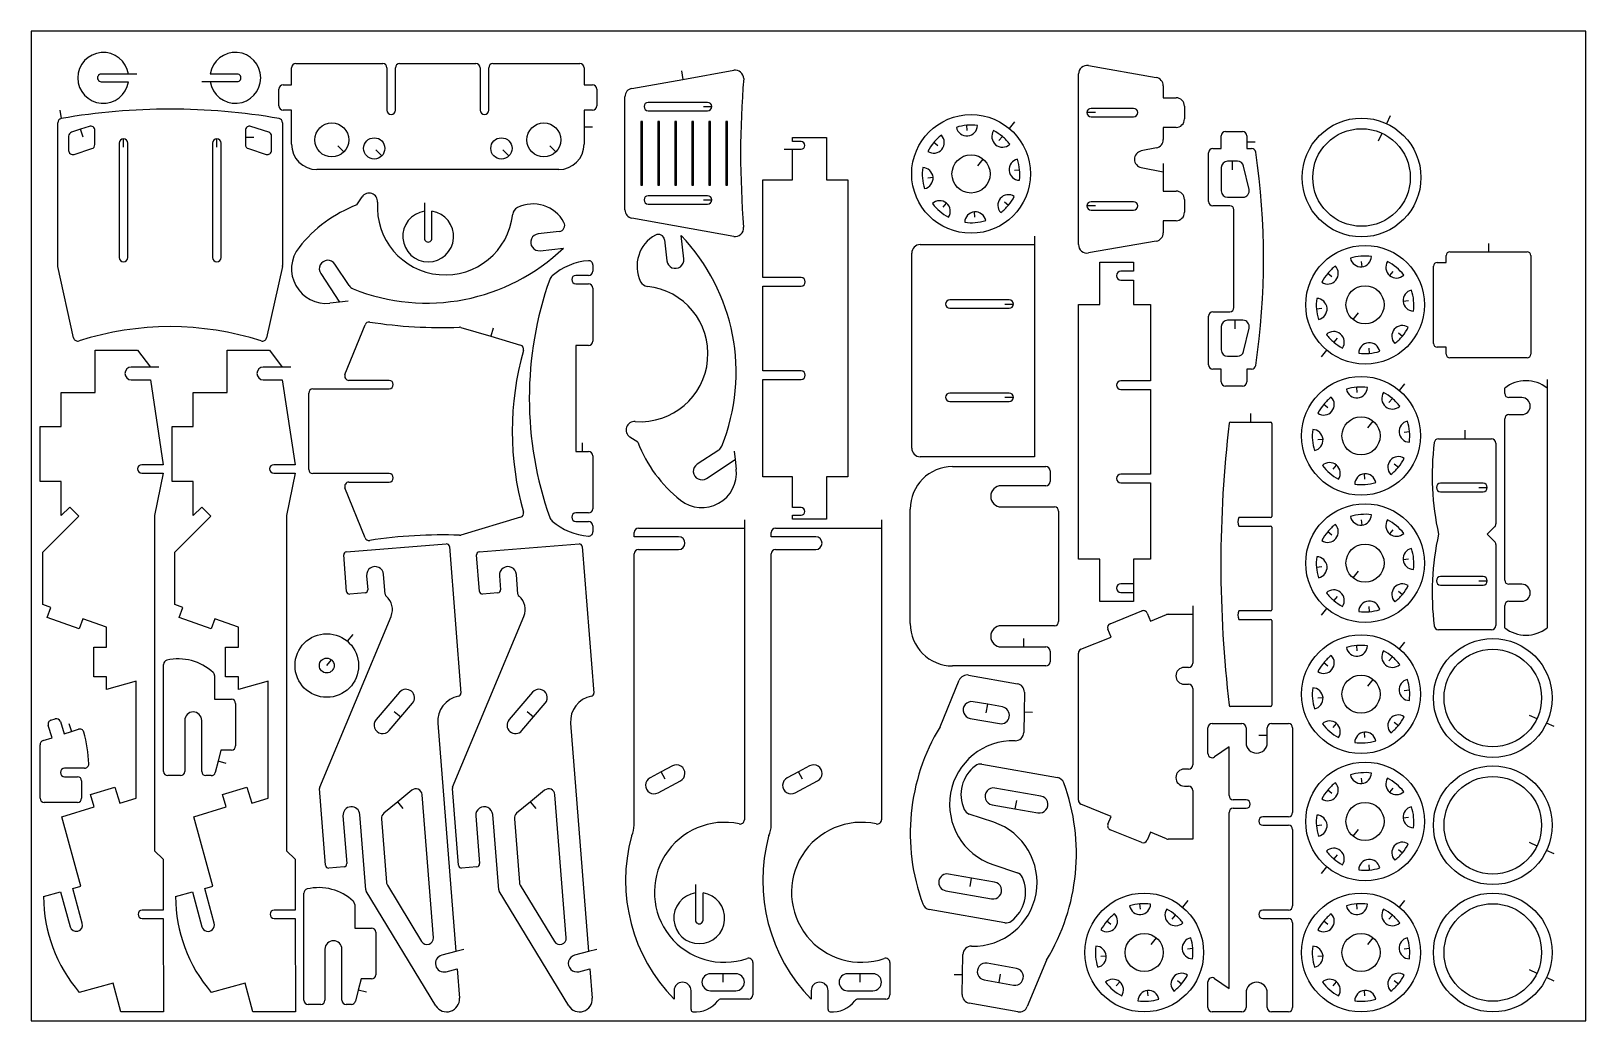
# Model space of a CAD drawing. Extents: x 0 to 550, y 0 to 350.
import ezdxf

# ---------------------------------------------------------------- set-up
doc = ezdxf.new("R2010")
doc.units = 0
doc.header["$MEASUREMENT"] = 0
doc.layers.add('01', color=5, linetype='Continuous')
doc.layers.add('DEFAULT', color=7, linetype='Continuous')

msp = doc.modelspace()

# ---------------------------------------------------------------- linework, layer by layer
at = {"layer": '01'}
msp.add_lwpolyline([(0, 0), (550, 0), (550, 350), (0, 350)], close=True, dxfattribs=at)
at = {"layer": 'DEFAULT'}
for p, q in [((92.1246, 331.0178), (92.1246, 337.0178)), ((93.6246, 338.5178), (124.3746, 338.5178)), ((125.8746, 337.0178), (125.8746, 322.0178)), ((128.8746, 322.0178), (128.8746, 337.0178)), ((130.3746, 338.5178), (157.3746, 338.5178)), ((158.8746, 337.0178), (158.8746, 322.0178)), ((161.8746, 322.0178), (161.8746, 337.0178)), ((163.3746, 338.5178), (194.1246, 338.5178)), ((195.6246, 337.0178), (195.6246, 331.0178)), ((230.022, 335.8999), (230.5494, 332.9466)), ((230.5494, 332.9466), (248.5494, 336.1609)), ((374.0174, 337.8142), (398.0174, 333.6142)), ((34.4004, 334.7886), (24.8354, 334.7886)), ((24.8357, 332.1178), (34.4006, 332.1193)), ((37.4004, 334.7886), (34.4004, 334.7886)), ((60.3468, 332.146), (63.3468, 332.146)), ((72.9115, 334.8168), (63.3465, 334.8153)), ((63.3468, 332.146), (72.9117, 332.146)), ((89.1246, 331.0178), (92.1246, 331.0178)), ((195.6246, 331.0178), (198.6246, 331.0178)), ((212.5494, 329.7325), (230.5494, 332.9467)), ((370.5002, 274.5003), (370.5002, 334.8591)), ((400.5002, 330.6591), (400.5002, 326.4297)), ((87.6246, 323.5178), (87.6246, 329.5178)), ((200.1246, 329.5178), (200.1246, 323.5178)), ((210.0768, 286.8026), (210.0768, 326.7791)), ((239.3268, 324.7908), (218.3268, 324.7908)), ((400.5002, 326.4297), (405.0002, 326.4297)), ((10.1757, 322.0436), (10.6897, 319.088)), ((92.1246, 322.0178), (89.1246, 322.0178)), ((92.1246, 310.0178), (92.1246, 322.0178)), ((198.6246, 322.0178), (195.6246, 322.0178)), ((195.6246, 322.0178), (195.6246, 316.0178)), ((218.3268, 321.7908), (239.3268, 321.7908)), ((237.8268, 323.2908), (240.8268, 323.2908)), ((376.5002, 321.1797), (373.5002, 321.1797)), ((390.0002, 322.6797), (375.0002, 322.6797)), ((375.0002, 319.6797), (390.0002, 319.6797)), ((408.0002, 323.4297), (408.0002, 318.9297)), ((480.7774, 319.9837), (479.5096, 317.2647)), ((9.4467, 266.7504), (9.4467, 317.6101)), ((17.4484, 315.2993), (14.3144, 314.2786)), ((20.5824, 316.32), (17.4484, 315.2993)), ((18.3775, 312.4468), (17.4484, 315.2993)), ((22.5469, 309.8685), (22.5469, 314.8937)), ((75.8107, 314.8937), (75.8107, 312.3811)), ((84.0432, 314.2786), (77.7752, 316.32)), ((88.9467, 317.6101), (88.9467, 267.0758)), ((198.6246, 316.0178), (195.6246, 316.0178)), ((195.6246, 316.0178), (195.6246, 310.0178)), ((216.3312, 318.0408), (215.7312, 318.0408)), ((215.7312, 318.0408), (215.7312, 295.5408)), ((216.0312, 317.7408), (216.3312, 318.0408)), ((216.3312, 295.5408), (216.3312, 318.0408)), ((222.3312, 318.0408), (221.7312, 318.0408)), ((221.7312, 318.0408), (221.7312, 295.5408)), ((222.0312, 317.7408), (222.3312, 318.0408)), ((222.3312, 295.5408), (222.3312, 318.0408)), ((228.3312, 318.0408), (227.7312, 318.0408)), ((227.7312, 318.0408), (227.7312, 295.5408)), ((228.0312, 317.7408), (228.3312, 318.0408)), ((228.3312, 295.5408), (228.3312, 318.0408)), ((234.3312, 318.0408), (233.7312, 318.0408)), ((233.7312, 318.0408), (233.7312, 295.5408)), ((234.0312, 317.7408), (234.3312, 318.0408)), ((234.3312, 295.5408), (234.3312, 318.0408)), ((240.3312, 318.0408), (239.7312, 318.0408)), ((239.7312, 318.0408), (239.7312, 295.5408)), ((240.0312, 317.7408), (240.3312, 318.0408)), ((240.3312, 295.5408), (240.3312, 318.0408)), ((246.3312, 318.0408), (245.7312, 318.0408)), ((245.7312, 318.0408), (245.7312, 295.5408)), ((246.0312, 317.7408), (246.3312, 318.0408)), ((246.3312, 295.5408), (246.3312, 318.0408)), ((331.1602, 314.8168), (330.9968, 316.6846)), ((347.9271, 317.8853), (345.9987, 315.5872)), ((405.0002, 315.9297), (400.5002, 315.9297)), ((400.5002, 315.9297), (400.5002, 311.6391)), ((422.5002, 314.5003), (428.5002, 314.5003)), ((476.6569, 311.1471), (477.9248, 313.866)), ((13.279, 312.8523), (13.279, 307.8271)), ((15.2435, 306.4008), (21.5115, 308.4422)), ((31.161, 310.4109), (31.161, 269.9109)), ((32.661, 308.9109), (32.661, 311.9109)), ((34.161, 269.9109), (34.161, 310.4109)), ((64.1967, 310.4109), (64.1967, 269.9109)), ((65.6967, 308.9109), (65.6967, 311.9109)), ((67.1967, 269.9109), (67.1967, 310.4109)), ((78.8107, 312.3811), (75.8107, 312.3811)), ((75.8107, 312.3811), (75.8107, 309.8685)), ((76.8462, 308.4422), (83.1142, 306.4008)), ((85.0787, 307.8271), (85.0787, 312.8523)), ((108.4958, 309.3965), (110.6171, 307.2752)), ((183.4958, 309.3965), (185.6172, 307.2752)), ((266.3672, 308.2372), (269.3672, 308.2372)), ((269.3672, 310.9081), (269.3672, 312.3608)), ((269.3672, 312.3608), (281.3672, 312.3608)), ((272.3672, 310.9081), (269.3672, 310.9081)), ((269.3672, 308.2372), (272.3672, 308.2372)), ((269.3672, 297.3608), (269.3672, 308.2372)), ((281.3672, 312.3608), (281.3672, 297.3608)), ((320.7223, 309.3831), (319.2859, 310.5884)), ((342.3831, 311.2782), (343.5883, 312.7145)), ((398.0886, 308.6974), (392.7089, 307.6214)), ((418.0002, 308.5003), (421.0002, 308.5003)), ((421.0002, 308.5003), (421.0002, 313.0003)), ((430.0002, 313.0003), (430.0002, 310.7503)), ((433.0002, 310.7503), (430.0002, 310.7503)), ((430.0002, 310.7503), (430.0002, 308.5003)), ((430.0002, 308.5003), (431.7111, 308.5003)), ((121.9048, 307.9875), (124.0261, 305.8662)), ((166.9048, 307.9875), (169.0262, 305.8662)), ((334.9107, 302.3729), (336.839, 304.6711)), ((400.5002, 303.1797), (400.5002, 300.1797)), ((416.5002, 289.7503), (416.5002, 307.0003)), ((424.9832, 304.0003), (423.2412, 304.0003)), ((424.9832, 301.0003), (424.9832, 304.0003)), ((426.7252, 304.0003), (424.9832, 304.0003)), ((186.6246, 301.0178), (101.1246, 301.0178)), ((258.8672, 262.8608), (258.8672, 297.3608)), ((258.8672, 297.3608), (269.3672, 297.3608)), ((281.3672, 297.3608), (288.8672, 297.3608)), ((288.8672, 297.3608), (288.8672, 192.3608)), ((317.1837, 298.1603), (319.0516, 298.3237)), ((347.8167, 300.8403), (349.6846, 301.0037)), ((392.7089, 301.7379), (400.5002, 300.1797)), ((400.5002, 300.1797), (400.5002, 293.4297)), ((421.0002, 301.7592), (421.0002, 293.4913)), ((430.8521, 294.0046), (428.9067, 302.2725)), ((215.7312, 295.5408), (216.3312, 295.5408)), ((239.3268, 291.7908), (218.3268, 291.7908)), ((221.7312, 295.5408), (222.3312, 295.5408)), ((227.7312, 295.5408), (228.3312, 295.5408)), ((233.7312, 295.5408), (234.3312, 295.5408)), ((239.7312, 295.5408), (240.3312, 295.5408)), ((245.7312, 295.5408), (246.3312, 295.5408)), ((400.5002, 293.4297), (405.0002, 293.4297)), ((115.2169, 288.5873), (117.0736, 291.3807)), ((139.1409, 289.3174), (139.1409, 286.3174)), ((139.1409, 286.3174), (139.1409, 276.7524)), ((141.8118, 276.7526), (141.8102, 286.3176)), ((218.3268, 288.7908), (239.3268, 288.7908)), ((237.8268, 290.2908), (240.8268, 290.2908)), ((322.6173, 287.7223), (323.8226, 289.1587)), ((333.8403, 284.1838), (333.6769, 286.0517)), ((344.2781, 289.6174), (345.7145, 288.4122)), ((376.5002, 288.1797), (373.5002, 288.1797)), ((390.0002, 289.6797), (375.0002, 289.6797)), ((375.0002, 286.6797), (390.0002, 286.6797)), ((408.0002, 290.4297), (408.0002, 285.9297)), ((424.0002, 288.2503), (418.0002, 288.2503)), ((423.2412, 291.2503), (428.6706, 291.2503)), ((425.5002, 252.2503), (425.5002, 286.7503)), ((248.539, 277.4226), (212.5494, 283.8493)), ((405.0002, 282.9297), (400.5002, 282.9297)), ((400.5002, 282.9297), (400.5002, 278.7003)), ((186.83, 279.1647), (179.3831, 278.3162)), ((224.0555, 276.207), (224.904, 268.76)), ((230.8654, 269.4393), (229.9229, 277.7113)), ((355.0003, 277.5002), (355.0003, 274.5002)), ((398.0174, 275.7452), (374.0174, 271.5452)), ((180.0623, 272.3548), (188.3344, 273.2973)), ((311.5003, 202.5002), (311.5003, 271.5002)), ((314.5003, 274.5002), (355.0003, 274.5002)), ((355.0003, 274.5002), (355.0003, 199.5002)), ((500.5552, 268.1976), (500.5552, 270.5972)), ((501.9055, 271.9476), (515.5552, 271.9476)), ((515.5552, 274.9476), (515.5552, 271.9476)), ((515.5552, 271.9476), (529.2048, 271.9476)), ((530.5552, 270.5972), (530.5552, 235.798)), ((15.051, 241.5311), (9.4467, 266.7504)), ((88.911, 266.7504), (83.3067, 241.5311)), ((102.4469, 264.3094), (109.1534, 254.177)), ((112.4961, 259.9975), (107.4502, 267.621)), ((198.7348, 267.3071), (198.7348, 265.1122)), ((378.0002, 253.2807), (378.0002, 268.2807)), ((378.0002, 268.2807), (390.0002, 268.2807)), ((390.0002, 265.0613), (385.5002, 265.0613)), ((390.0002, 268.2807), (390.0002, 265.0613)), ((460.1008, 263.1118), (458.6645, 264.317)), ((470.5386, 268.5454), (470.7021, 266.6775)), ((481.7616, 265.0068), (480.5564, 263.5705)), ((496.0552, 239.548), (496.0552, 266.8472)), ((497.4055, 268.1976), (500.5552, 268.1976)), ((197.2348, 263.6122), (192.7348, 263.6122)), ((192.7348, 260.6122), (197.2348, 260.6122)), ((198.7348, 259.1122), (198.7348, 240.3622)), ((272.3672, 262.8608), (258.8672, 262.8608)), ((258.8672, 229.8609), (258.8672, 259.8608)), ((258.8672, 259.8608), (272.3672, 259.8608)), ((385.5002, 261.9609), (390.0002, 261.9609)), ((390.0002, 261.9609), (390.0002, 253.2807)), ((109.1534, 254.177), (105.7298, 253.787)), ((112.134, 254.5167), (109.1534, 254.177)), ((346.0003, 255.0002), (325.0003, 255.0002)), ((344.5003, 253.5002), (347.5003, 253.5002)), ((370.5002, 163.2807), (370.5002, 253.2807)), ((370.5002, 253.2807), (378.0002, 253.2807)), ((390.0002, 253.2807), (396.0002, 253.2807)), ((396.0002, 253.2807), (396.0002, 226.2807)), ((487.1953, 254.5689), (485.3274, 254.4055)), ((325.0003, 252.0002), (346.0003, 252.0002)), ((416.5002, 232.0003), (416.5002, 249.2503)), ((418.0002, 250.7503), (424.0002, 250.7503)), ((425.9559, 247.7503), (423.2412, 247.7503)), ((425.9559, 244.7503), (425.9559, 247.7503)), ((428.6706, 247.7503), (425.9559, 247.7503)), ((456.5623, 251.8889), (454.6944, 251.7255)), ((469.4683, 250.3562), (467.5399, 248.0581)), ((111.0265, 228.5726), (118.1667, 246.1866)), ((152.0669, 245.2173), (162.6032, 242.076)), ((163.4604, 244.9509), (162.6032, 242.076)), ((162.6032, 242.076), (173.1396, 238.9346)), ((421.0002, 245.5092), (421.0002, 237.2413)), ((428.9067, 236.728), (430.8521, 244.9959)), ((483.6567, 243.3461), (485.093, 242.1408)), ((22.6829, 222.1829), (22.6829, 237.1829)), ((22.6829, 237.1829), (37.6829, 237.1829)), ((37.6829, 237.1829), (42.1829, 231.1829)), ((69.3607, 222.183), (69.3607, 237.183)), ((69.3607, 237.183), (84.3607, 237.183)), ((84.3607, 237.183), (88.8607, 231.183)), ((197.2348, 238.8622), (192.7348, 238.8622)), ((192.7348, 238.8622), (192.7348, 201.3622)), ((456.4519, 234.8438), (458.3802, 237.142)), ((461.9959, 241.451), (460.7907, 240.0146)), ((473.2188, 237.9124), (473.3822, 236.0446)), ((500.5552, 238.1976), (497.4055, 238.1976)), ((500.5552, 235.798), (500.5552, 238.1976)), ((42.1829, 231.1829), (35.4329, 231.1829)), ((45.1829, 231.1829), (42.1829, 231.1829)), ((88.8607, 231.183), (82.1107, 231.183)), ((91.8607, 231.183), (88.8607, 231.183)), ((423.2412, 235.0003), (426.7252, 235.0003)), ((529.2048, 234.4476), (501.9055, 234.4476)), ((35.4329, 226.6829), (42.1829, 226.6829)), ((42.1829, 226.6829), (46.6829, 196.6829)), ((82.1107, 226.683), (88.8607, 226.683)), ((88.8607, 226.683), (93.3607, 196.683)), ((126.6216, 226.5091), (112.4166, 226.5091)), ((272.3672, 229.8609), (258.8672, 229.8609)), ((258.8672, 192.3609), (258.8672, 226.8609)), ((258.8672, 226.8609), (272.3672, 226.8609)), ((396.0002, 226.2807), (385.5002, 226.2807)), ((421.0002, 230.5003), (418.0002, 230.5003)), ((421.0002, 226.0003), (421.0002, 230.5003)), ((431.7111, 230.5003), (430.0002, 230.5003)), ((430.0002, 230.5003), (430.0002, 226.0003)), ((536.2927, 226.7552), (536.2927, 223.7552)), ((10.6829, 210.1829), (10.6829, 222.1829)), ((10.6829, 222.1829), (22.6829, 222.1829)), ((57.3607, 210.183), (57.3607, 222.183)), ((57.3607, 222.183), (69.3607, 222.183)), ((98.19, 195.0091), (98.19, 222.0091)), ((99.69, 223.5091), (126.6216, 223.5091)), ((346.0003, 222.0002), (325.0003, 222.0002)), ((344.5003, 220.5002), (347.5003, 220.5002)), ((385.5002, 223.2807), (396.0002, 223.2807)), ((396.0002, 223.2807), (396.0002, 193.2807)), ((428.5002, 224.5003), (422.5002, 224.5003)), ((469.1118, 222.1978), (468.9484, 224.0656)), ((480.3347, 218.6592), (481.5399, 220.0956)), ((485.8788, 225.2664), (483.9503, 222.9682)), ((521.2927, 221.8876), (521.2927, 223.7551)), ((527.2927, 220.3876), (522.7927, 220.3876)), ((536.2927, 223.7552), (536.2927, 139.0202)), ((325.0003, 219.0002), (346.0003, 219.0002)), ((431.347, 214.7264), (431.347, 211.7264)), ((458.6739, 216.7641), (457.2376, 217.9694)), ((3.1829, 190.6829), (3.1829, 210.1829)), ((3.1829, 210.1829), (10.6829, 210.1829)), ((49.8607, 190.683), (49.8607, 210.183)), ((49.8607, 210.183), (57.3607, 210.183)), ((424.2465, 211.7264), (431.347, 211.7264)), ((431.347, 211.7264), (438.4476, 211.7264)), ((438.8708, 211.3031), (438.8708, 178.3996)), ((472.8623, 209.754), (474.7907, 212.0521)), ((521.2927, 155.8876), (521.2927, 212.8876)), ((522.7927, 214.3876), (527.2927, 214.3876)), ((194.9848, 204.3622), (194.9848, 201.3622)), ((214.6328, 204.5938), (211.8395, 206.4505)), ((455.1354, 205.5413), (457.0032, 205.7047)), ((485.7683, 208.2213), (487.6362, 208.3847)), ((497.8312, 205.8388), (507.2231, 205.8388)), ((507.223, 208.8387), (507.223, 205.8387)), ((507.223, 205.8387), (516.6149, 205.8387)), ((518.1149, 204.3387), (518.1149, 175.7101)), ((192.7348, 201.3622), (194.9848, 201.3622)), ((194.9848, 201.3622), (197.2348, 201.3622)), ((198.7348, 199.8622), (198.7348, 181.1122)), ((243.2226, 201.873), (235.5992, 196.8271)), ((238.9108, 191.8238), (249.0431, 198.5302)), ((248.7035, 201.511), (249.0431, 198.5302)), ((249.0431, 198.5302), (249.4332, 195.1067)), ((355.0003, 199.5002), (314.5003, 199.5002)), ((46.6829, 196.6829), (39.1829, 196.6829)), ((39.1829, 193.6829), (46.6829, 193.6829)), ((46.6829, 193.6829), (43.6829, 178.6829)), ((93.3607, 196.683), (85.8607, 196.683)), ((85.8607, 193.683), (93.3607, 193.683)), ((93.3607, 193.683), (90.3607, 178.683)), ((126.6216, 193.5091), (99.69, 193.5091)), ((325.9814, 195.9961), (358.9814, 195.9961)), ((360.4814, 194.4961), (360.4814, 190.7461)), ((396.0002, 193.2807), (385.5002, 193.2807)), ((460.569, 195.1034), (461.7742, 196.5397)), ((471.7919, 191.5648), (471.6285, 193.4327)), ((482.2298, 196.9984), (483.6661, 195.7932)), ((10.6829, 190.6829), (3.1829, 190.6829)), ((10.6829, 178.6829), (10.6829, 190.6829)), ((57.3607, 190.683), (49.8607, 190.683)), ((57.3607, 178.683), (57.3607, 190.683)), ((118.1667, 170.8316), (111.0265, 188.4456)), ((112.4166, 190.5091), (126.6216, 190.5091)), ((269.3672, 192.3609), (258.8672, 192.3609)), ((269.3672, 181.4845), (269.3672, 192.3609)), ((288.8672, 192.3608), (281.3672, 192.3608)), ((281.3672, 192.3608), (281.3672, 177.3608)), ((358.9814, 189.2461), (343.2314, 189.2461)), ((385.5002, 190.2807), (396.0002, 190.2807)), ((396.0002, 190.2807), (396.0002, 163.2807)), ((513.6149, 190.0887), (498.6149, 190.0887)), ((498.6149, 187.0887), (513.6149, 187.0887)), ((512.1149, 188.5887), (515.1149, 188.5887)), ((13.6829, 181.6829), (10.6829, 178.6829)), ((16.8649, 178.5009), (13.6829, 181.6829)), ((60.3607, 181.683), (57.3607, 178.683)), ((63.5427, 178.501), (60.3607, 181.683)), ((343.2314, 181.7461), (361.9814, 181.7461)), ((4.1369, 165.773), (16.8649, 178.5009)), ((43.6829, 178.6829), (43.6829, 60.1829)), ((50.8147, 165.7731), (63.5427, 178.501)), ((90.3607, 178.683), (90.3607, 60.183)), ((173.1396, 178.0835), (152.0669, 171.8009)), ((197.2348, 179.6122), (192.7348, 179.6122)), ((192.7348, 176.6122), (197.2348, 176.6122)), ((252.3056, 177.183), (252.3056, 174.183)), ((272.3672, 181.4845), (269.3672, 181.4845)), ((269.3672, 177.3608), (269.3672, 178.8136)), ((269.3672, 178.8136), (272.3672, 178.8136)), ((281.3672, 177.3608), (269.3672, 177.3608)), ((300.8057, 177.183), (300.8057, 174.183)), ((310.9814, 140.4961), (310.9814, 180.9961)), ((363.4814, 180.2461), (363.4814, 141.2461)), ((438.4476, 177.9764), (427.2727, 177.9764)), ((470.5386, 177.1963), (470.7021, 175.3284)), ((198.7348, 175.1122), (198.7348, 172.9174)), ((213.3056, 171.183), (213.3056, 172.683)), ((229.0556, 171.183), (213.3056, 171.183)), ((214.8056, 174.183), (252.3056, 174.183)), ((252.3056, 174.183), (252.3056, 71.1156)), ((261.8058, 171.183), (261.8058, 172.683)), ((277.5558, 171.183), (261.8058, 171.183)), ((263.3058, 174.183), (300.8058, 174.183)), ((300.8057, 174.183), (300.8057, 71.1157)), ((427.2727, 174.9764), (438.4476, 174.9764)), ((438.8708, 174.5531), (438.8708, 145.3996)), ((460.1008, 171.7626), (458.6645, 172.9678)), ((481.7616, 173.6577), (480.5564, 172.2214)), ((517.6755, 174.6494), (515.1149, 172.0888)), ((515.1149, 172.0888), (517.6755, 169.5281)), ((4.1369, 147.1829), (4.1369, 165.773)), ((50.8147, 147.183), (50.8147, 165.7731)), ((111.5493, 165.8872), (146.8508, 168.6655)), ((147.9742, 167.706), (152.0514, 115.901)), ((158.5493, 165.8872), (193.851, 168.6654)), ((194.9743, 167.706), (199.0515, 115.901)), ((213.3056, 69.183), (213.3056, 165.183)), ((214.8056, 166.683), (229.0556, 166.683)), ((261.8058, 69.183), (261.8058, 165.183)), ((263.3058, 166.683), (277.5558, 166.683)), ((518.1149, 168.4674), (518.1149, 139.8388)), ((111.6028, 151.8929), (110.5898, 164.7638)), ((158.6028, 151.8929), (157.59, 164.7638)), ((378.0002, 163.2807), (370.5002, 163.2807)), ((378.0002, 148.2807), (378.0002, 163.2807)), ((396.0002, 163.2807), (390.0002, 163.2807)), ((390.0002, 163.2807), (390.0002, 154.6006)), ((456.5623, 160.5397), (454.6944, 160.3763)), ((487.1953, 163.2198), (485.3274, 163.0564)), ((118.6909, 157.4214), (119.0797, 152.4813)), ((125.2246, 150.8757), (124.6724, 157.8922)), ((165.6909, 157.4214), (166.0797, 152.4813)), ((172.2247, 150.8757), (171.6725, 157.8921)), ((390.0002, 154.6006), (385.5002, 154.6006)), ((390.0002, 154.5002), (390.0002, 151.5002)), ((469.4683, 159.0071), (467.5399, 156.709)), ((513.6149, 157.0887), (498.6149, 157.0887)), ((498.6149, 154.0887), (513.6149, 154.0887)), ((512.1149, 155.5887), (515.1149, 155.5887)), ((527.2927, 154.3876), (522.7927, 154.3876)), ((118.1202, 151.3579), (112.7262, 150.9334)), ((165.1203, 151.3579), (159.7262, 150.9334)), ((385.5002, 151.5002), (390.0002, 151.5002)), ((390.0002, 151.5002), (390.0002, 148.2807)), ((461.9959, 150.1018), (460.7907, 148.6655)), ((483.6567, 151.9969), (485.093, 150.7917)), ((6.9654, 146.1829), (4.1369, 147.1829)), ((5.7279, 142.6829), (6.9654, 146.1829)), ((53.6432, 146.183), (50.8147, 147.183)), ((52.4057, 142.683), (53.6432, 146.183)), ((102.1241, 82.6154), (127.3446, 143.0561)), ((149.1242, 82.6154), (174.3447, 143.0561)), ((390.0002, 148.2807), (378.0002, 148.2807)), ((381.7507, 140.4501), (392.8741, 144.9524)), ((394.8273, 144.1248), (395.9529, 141.344)), ((395.9529, 141.344), (401.6822, 143.663)), ((402.245, 143.7725), (410.9529, 143.7725)), ((410.9529, 146.7725), (410.9529, 143.7725)), ((410.9529, 143.7725), (410.9529, 126.5225)), ((438.4476, 144.9764), (427.2727, 144.9764)), ((456.4519, 143.4947), (458.3802, 145.7928)), ((473.2188, 146.5633), (473.3822, 144.6954)), ((521.2927, 139.0202), (521.2927, 146.8876)), ((522.7927, 148.3876), (527.2927, 148.3876)), ((17.0416, 138.6829), (5.7279, 142.6829)), ((18.2791, 142.1829), (17.0416, 138.6829)), ((26.6369, 139.2279), (18.2791, 142.1829)), ((26.6369, 132.1829), (26.6369, 139.2279)), ((63.7194, 138.683), (52.4057, 142.683)), ((64.9569, 142.183), (63.7194, 138.683)), ((73.3147, 139.228), (64.9569, 142.183)), ((73.3147, 132.183), (73.3147, 139.228)), ((361.9814, 139.7461), (343.2314, 139.7461)), ((382.0487, 135.7161), (380.9231, 138.4969)), ((427.2727, 141.9764), (438.4476, 141.9764)), ((438.8708, 141.5531), (438.8708, 111.6496)), ((516.6149, 138.3388), (497.8312, 138.3388)), ((22.1369, 121.6829), (22.1369, 132.1829)), ((22.1369, 132.1829), (26.6369, 132.1829)), ((68.8147, 121.683), (68.8147, 132.183)), ((68.8147, 132.183), (73.3147, 132.183)), ((113.768, 136.5842), (111.8396, 134.286)), ((343.2314, 132.2461), (351.1064, 132.2461)), ((351.1064, 135.2461), (351.1064, 132.2461)), ((351.1064, 132.2461), (358.9814, 132.2461)), ((371.3901, 131.4019), (382.0487, 135.7161)), ((469.1118, 130.8486), (468.9484, 132.7165)), ((485.8788, 133.9172), (483.9503, 131.6191)), ((104.6082, 125.668), (106.2955, 127.6789)), ((360.4814, 130.7461), (360.4814, 126.9961)), ((370.4529, 78.0336), (370.4529, 130.0115)), ((458.6739, 125.415), (457.2376, 126.6202)), ((480.3347, 127.3101), (481.5399, 128.7464)), ((26.6369, 121.6829), (22.1369, 121.6829)), ((26.6369, 117.1829), (26.6369, 121.6829)), ((46.8606, 88.2284), (46.8606, 126.0799)), ((64.8606, 122.0921), (64.8606, 113.7284)), ((73.3147, 121.683), (68.8147, 121.683)), ((73.3147, 117.183), (73.3147, 121.683)), ((358.9814, 125.4961), (325.9814, 125.4961)), ((331.6439, 122.2744), (348.9065, 119.2305)), ((409.4529, 125.0225), (407.9529, 125.0225)), ((37.1369, 120.1829), (26.6369, 117.1829)), ((37.1369, 78.7143), (37.1369, 120.1829)), ((83.8147, 120.183), (73.3147, 117.183)), ((83.8147, 78.7144), (83.8147, 120.183)), ((130.339, 116.2083), (122.0729, 106.5299)), ((177.3392, 116.2082), (169.073, 106.5298)), ((321.5365, 103.9964), (328.3508, 120.4669)), ((351.3851, 116.2237), (351.2612, 109.1245)), ((407.9529, 119.0225), (409.4529, 119.0225)), ((410.9529, 117.5225), (410.9529, 90.5225)), ((472.8623, 118.4048), (474.7907, 120.7029)), ((485.7683, 116.8722), (487.6362, 117.0356)), ((64.8606, 113.7284), (70.8606, 113.7284)), ((72.3606, 112.2284), (72.3606, 97.2284)), ((130.7684, 107.4724), (134.9014, 112.3116)), ((177.7685, 107.4724), (181.9016, 112.3115)), ((338.4164, 111.9414), (333.2462, 112.853)), ((337.8955, 108.9869), (338.4164, 111.9414)), ((343.5868, 111.0297), (338.4165, 111.9414)), ((438.4476, 111.2264), (424.2465, 111.2264)), ((455.1354, 114.1921), (457.0032, 114.3555)), ((7.0398, 106.3198), (8.467, 106.7814)), ((10.3559, 105.8159), (11.7409, 101.5343)), ((13.3105, 105.1951), (14.2338, 102.3408)), ((54.3606, 106.2284), (54.3606, 88.2284)), ((60.3606, 88.2284), (60.3606, 106.2284)), ((126.6353, 102.6332), (130.7684, 107.4724)), ((128.4872, 109.4207), (130.7684, 107.4724)), ((143.8629, 105.2355), (150.2181, 24.4852)), ((173.6355, 102.6332), (177.7685, 107.4724)), ((175.4873, 109.4207), (177.7685, 107.4724)), ((190.8631, 105.2355), (197.2182, 24.4852)), ((332.2043, 106.9442), (342.5449, 105.1209)), ((351.2613, 109.1245), (351.1374, 102.0252)), ((354.2609, 109.0721), (351.2613, 109.1245)), ((417.7689, 105.1778), (428.2689, 105.1778)), ((438.7689, 105.1778), (444.7689, 105.1778)), ((460.569, 103.7542), (461.7742, 105.1905)), ((482.2298, 105.6493), (483.6661, 104.444)), ((529.9762, 108.1635), (532.6951, 106.8956)), ((538.8127, 104.043), (536.0938, 105.3109)), ((4.2161, 99.1002), (7.4593, 100.1493)), ((7.4593, 100.1493), (6.0743, 104.4309)), ((11.7409, 101.5343), (14.2338, 102.3408)), ((14.2338, 102.3408), (16.7267, 103.1472)), ((416.2689, 94.5588), (416.2689, 103.6778)), ((429.7689, 103.6778), (429.7689, 98.4278)), ((434.2689, 101.0528), (437.2689, 101.0528)), ((437.2689, 101.0528), (437.2689, 103.6778)), ((437.2689, 98.4278), (437.2689, 101.0528)), ((446.2689, 103.6778), (446.2689, 73.6778)), ((471.7919, 100.2156), (471.6285, 102.0835)), ((3.1778, 78.7431), (3.1778, 97.673)), ((67.1106, 95.7284), (66.1277, 91.7965)), ((70.8606, 95.7284), (67.1106, 95.7284)), ((423.7689, 96.9278), (418.6291, 93.33)), ((423.7689, 79.6778), (423.7689, 96.9278)), ((18.9052, 89.3351), (11.8729, 89.3351)), ((66.1277, 91.7965), (65.1447, 87.8646)), ((69.0381, 91.0689), (66.1277, 91.7965)), ((222.9239, 88.0704), (218.9507, 85.9578)), ((226.8972, 90.183), (222.9239, 88.0704)), ((224.3323, 85.4215), (222.9239, 88.0704)), ((271.424, 88.0705), (267.4507, 85.9578)), ((275.3972, 90.1831), (271.424, 88.0705)), ((272.8324, 85.4216), (271.424, 88.0705)), ((336.3454, 90.7743), (363.0287, 86.0693)), ((409.4529, 89.0225), (407.9529, 89.0225)), ((11.8729, 86.3351), (16.3729, 86.3351)), ((17.8729, 84.8351), (17.8729, 78.7431)), ((21.0355, 80.0344), (29.6369, 82.6829)), ((29.6369, 82.6829), (31.4026, 76.9486)), ((52.8606, 86.7284), (48.3606, 86.7284)), ((63.6895, 86.7284), (61.8606, 86.7284)), ((67.7133, 80.0345), (76.3147, 82.683)), ((76.3147, 82.683), (78.0804, 76.9487)), ((221.7675, 80.6601), (229.714, 84.8853)), ((270.2675, 80.6602), (278.2141, 84.8854)), ((407.9529, 83.0225), (409.4529, 83.0225)), ((470.5386, 85.8471), (470.7021, 83.9792)), ((16.3729, 77.2431), (4.6778, 77.2431)), ((22.3657, 75.7143), (21.0355, 80.0344)), ((31.4026, 76.9486), (37.1369, 78.7143)), ((69.0435, 75.7144), (67.7133, 80.0345)), ((78.0804, 76.9487), (83.8147, 78.7144)), ((104.1811, 55.0119), (102.0468, 82.1312)), ((129.7068, 77.4785), (124.7613, 73.4029)), ((134.6523, 81.5541), (129.7068, 77.4785)), ((131.6147, 75.1634), (129.7068, 77.4785)), ((142.3068, 29.4165), (138.3263, 79.9943)), ((151.1812, 55.0119), (149.0468, 82.1312)), ((176.7069, 77.4785), (171.7615, 73.4029)), ((181.6524, 81.5541), (176.7069, 77.4785)), ((178.6149, 75.1633), (176.7069, 77.4785)), ((189.307, 29.4165), (185.3264, 79.9942)), ((357.212, 79.4793), (340.9627, 82.3445)), ((348.5664, 77.9575), (348.0455, 75.003)), ((410.9529, 81.5225), (410.9529, 64.2725)), ((429.7689, 78.1778), (425.2689, 78.1778)), ((460.1008, 80.4135), (458.6645, 81.6187)), ((481.7616, 82.3085), (480.5564, 80.8722)), ((10.8971, 72.1829), (22.3657, 75.7143)), ((17.6369, 47.5897), (10.8971, 72.1829)), ((57.5749, 72.183), (69.0435, 75.7144)), ((64.3147, 47.5898), (57.5749, 72.183)), ((110.3277, 72.5035), (111.658, 55.6004)), ((118.4081, 46.3056), (116.3092, 72.9742)), ((157.3277, 72.5034), (158.6581, 55.6004)), ((165.4082, 46.3055), (163.3092, 72.9742)), ((340.5198, 70.2375), (331.8518, 73.1577)), ((339.9208, 76.4356), (348.0455, 75.003)), ((348.0455, 75.003), (356.1701, 73.5704)), ((382.0487, 72.329), (371.3901, 76.6432)), ((380.9231, 69.5482), (382.0487, 72.329)), ((423.7689, 11.4278), (423.7689, 73.6778)), ((425.2689, 75.1778), (429.7689, 75.1778)), ((444.7689, 72.1778), (435.7689, 72.1778)), ((487.1953, 71.8706), (485.3274, 71.7072)), ((123.9492, 71.4901), (125.7222, 48.9616)), ((170.9493, 71.49), (172.7224, 48.9615)), ((392.8741, 63.0926), (381.7507, 67.5949)), ((395.9529, 66.7011), (394.8273, 63.9203)), ((401.6822, 64.3821), (395.9529, 66.7011)), ((435.7689, 69.1778), (444.7689, 69.1778)), ((446.2689, 67.6778), (446.2689, 40.6778)), ((456.5623, 69.1906), (454.6944, 69.0272)), ((469.4683, 67.6579), (467.5399, 65.3598)), ((410.9529, 64.2725), (402.245, 64.2725)), ((483.6567, 60.6477), (485.093, 59.4425)), ((529.9763, 63.1621), (532.6951, 61.8943)), ((43.6829, 60.1829), (46.6829, 57.1829)), ((46.6829, 57.1829), (46.6829, 39.1829)), ((90.3607, 60.183), (93.3607, 57.183)), ((93.3607, 57.183), (93.3607, 39.183)), ((340.2296, 55.2655), (348.8976, 52.3452)), ((461.9959, 58.7527), (460.7907, 57.3163)), ((473.2188, 55.2141), (473.3822, 53.3463)), ((538.8128, 59.0417), (536.0938, 60.3094)), ((110.6985, 54.477), (105.3045, 54.0525)), ((157.6987, 54.477), (152.3046, 54.0524)), ((332.7039, 50.4999), (324.5793, 51.9325)), ((332.183, 47.5455), (332.7039, 50.4999)), ((340.8286, 49.0673), (332.7039, 50.4999)), ((456.4519, 52.1455), (458.3802, 54.4437)), ((4.4037, 43.9631), (10.4037, 45.6074)), ((10.4037, 45.6074), (13.7736, 33.3108)), ((14.7436, 46.7968), (17.6369, 47.5897)), ((18.1136, 34.5002), (14.7436, 46.7968)), ((51.0814, 43.9632), (57.0814, 45.6075)), ((57.0814, 45.6075), (60.4514, 33.3109)), ((61.4214, 46.7969), (64.3147, 47.5898)), ((64.7913, 34.5003), (61.4214, 46.7969)), ((96.4613, 7.3297), (96.4613, 45.1812)), ((143.1815, 5.3451), (118.5569, 45.8448)), ((126.0428, 47.9692), (138.1412, 28.071)), ((190.1817, 5.3451), (165.557, 45.8448)), ((173.0429, 47.9691), (185.1414, 28.071)), ((235.0179, 48.2251), (235.0179, 45.2251)), ((235.0179, 45.2251), (235.0179, 35.6601)), ((237.6888, 35.6603), (237.6873, 45.2253)), ((323.5374, 46.0236), (339.7867, 43.1584)), ((46.6829, 39.1829), (39.3344, 39.1829)), ((93.3607, 39.183), (86.0122, 39.183)), ((114.4613, 41.1934), (114.4613, 32.8297)), ((344.4039, 34.7286), (317.7206, 39.4336)), ((392.4242, 39.4995), (392.2607, 41.3673)), ((409.191, 42.568), (407.2626, 40.2699)), ((444.7689, 39.1778), (435.7689, 39.1778)), ((469.1118, 39.4995), (468.9484, 41.3673)), ((485.8788, 42.568), (483.9503, 40.2699)), ((39.3344, 36.1829), (46.6829, 36.1829)), ((46.6829, 36.1829), (46.8007, 3.1829)), ((86.0122, 36.183), (93.3607, 36.183)), ((93.3607, 36.183), (93.4785, 3.183)), ((381.9862, 34.0658), (380.5499, 35.2711)), ((403.6469, 35.9609), (404.8522, 37.3972)), ((435.7689, 36.1778), (444.7689, 36.1778)), ((446.2689, 34.6778), (446.2689, 4.6778)), ((458.6739, 34.0658), (457.2376, 35.2711)), ((480.3347, 35.961), (481.5399, 37.3972)), ((114.4613, 32.8297), (120.4613, 32.8297)), ((121.9613, 31.3297), (121.9613, 16.3297)), ((396.1745, 27.0556), (398.1029, 29.3538)), ((472.8623, 27.0556), (474.7907, 29.3538)), ((103.9613, 25.3297), (103.9613, 7.3297)), ((109.9613, 7.3297), (109.9613, 25.3297)), ((150.2181, 24.4852), (145.2821, 23.2087)), ((153.1226, 25.2364), (150.2181, 24.4852)), ((197.2183, 24.4852), (192.2823, 23.2086)), ((200.1227, 25.2363), (197.2183, 24.4852)), ((329.4881, 16.3785), (329.612, 23.4777)), ((378.4477, 22.843), (380.3156, 23.0064)), ((409.0807, 25.523), (410.9485, 25.6864)), ((455.1354, 22.843), (457.0032, 23.0064)), ((485.7683, 25.523), (487.6362, 25.6865)), ((146.7844, 17.3998), (150.6961, 18.4114)), ((150.6961, 18.4114), (151.5127, 8.0361)), ((193.7846, 17.3998), (197.6963, 18.4114)), ((197.6963, 18.4114), (198.5129, 8.036)), ((244.8056, 16.683), (240.3056, 16.683)), ((244.8056, 13.683), (244.8056, 16.683)), ((249.3056, 16.683), (244.8056, 16.683)), ((255.3056, 20.6454), (255.3056, 9.183)), ((293.3057, 16.6831), (288.8057, 16.6831)), ((293.3057, 13.6831), (293.3057, 16.6831)), ((297.8057, 16.6831), (293.3057, 16.6831)), ((303.8058, 20.6454), (303.8058, 9.183)), ((348.545, 18.5588), (338.2046, 20.3821)), ((342.8538, 16.516), (342.3329, 13.5616)), ((359.2128, 21.5065), (352.3985, 5.0361)), ((529.9763, 18.1606), (532.6952, 16.8927)), ((29.0254, 13.3833), (17.0254, 10.0947)), ((31.8007, 3.2567), (29.0254, 13.3833)), ((75.7032, 13.3834), (63.7032, 10.0948)), ((78.4785, 3.2568), (75.7032, 13.3834)), ((116.7113, 14.8297), (115.7283, 10.8978)), ((120.4613, 14.8297), (116.7113, 14.8297)), ((326.4886, 16.4308), (329.4881, 16.3785)), ((329.3642, 9.2792), (329.4881, 16.3785)), ((337.1627, 14.4732), (342.3329, 13.5616)), ((342.3329, 13.5616), (347.5031, 12.6499)), ((383.8813, 12.405), (385.0865, 13.8414)), ((405.542, 14.3001), (406.9783, 13.0949)), ((416.2689, 4.6778), (416.2689, 13.7969)), ((418.6291, 15.0257), (423.7689, 11.4278)), ((460.569, 12.405), (461.7742, 13.8414)), ((482.2298, 14.3001), (483.6661, 13.0949)), ((538.8129, 14.0401), (536.0939, 15.308)), ((102.4613, 5.8297), (97.9613, 5.8297)), ((113.2901, 5.8297), (111.4613, 5.8297)), ((115.7283, 10.8978), (114.7453, 6.9659)), ((118.6387, 10.1702), (115.7283, 10.8978)), ((227.4485, 10.683), (227.4485, 7.683)), ((233.4485, 3.9837), (233.4485, 10.683)), ((240.3056, 10.683), (249.3056, 10.683)), ((253.8056, 7.683), (244.0948, 7.683)), ((275.9486, 10.683), (275.9486, 7.683)), ((281.9486, 3.9837), (281.9486, 10.683)), ((288.8057, 10.6831), (297.8057, 10.6831)), ((302.3058, 7.683), (292.5948, 7.683)), ((349.1055, 3.2286), (331.8428, 6.2724)), ((395.1042, 8.8665), (394.9408, 10.7344)), ((429.7689, 9.9278), (429.7689, 4.6778)), ((437.2689, 4.6778), (437.2689, 9.9278)), ((471.7919, 8.8665), (471.6285, 10.7344)), ((46.8007, 3.1829), (31.8007, 3.2567)), ((93.4785, 3.183), (78.4785, 3.2568)), ((428.2689, 3.1778), (417.7689, 3.1778)), ((444.7689, 3.1778), (438.7689, 3.1778))]:
    msp.add_line(p, q, dxfattribs=at)
for centre, radius in [((332.5002, 299.5003), 21), ((470.6346, 298.2323), 21), ((106.3745, 311.5178), 6), ((181.3746, 311.5178), 6), ((470.6346, 298.2322), 17.25), ((121.3745, 308.5178), 3.7499), ((166.3746, 308.5178), 3.7499), ((332.5002, 299.5003), 6.75), ((471.8788, 253.2289), 21), ((471.8788, 253.2289), 6.7501), ((470.4518, 206.8813), 21), ((470.4519, 206.8813), 6.75), ((471.8788, 161.8798), 21.0001), ((471.8788, 161.8799), 6.7501), ((104.6082, 125.668), 11.25), ((470.4518, 115.5321), 21), ((517.0613, 114.1858), 20.9999), ((104.6082, 125.668), 2.625), ((517.0613, 114.1858), 17.25), ((470.4519, 115.5321), 6.75), ((471.8788, 70.5306), 21), ((517.0614, 69.1845), 21), ((517.0613, 69.1845), 17.25), ((471.8788, 70.5306), 6.7501), ((393.7641, 24.183), 21), ((470.4518, 24.183), 21), ((517.0615, 24.1829), 20.9999), ((517.0614, 24.1829), 17.25), ((393.7641, 24.183), 6.75), ((470.4519, 24.183), 6.75)]:
    msp.add_circle(centre, radius, dxfattribs=at)
for centre, radius, start, end in [((25.5, 333.4532), 9, 8.533022, 351.476772), ((72.2471, 333.4814), 9, 188.533119, 171.476772), ((93.6246, 337.0178), 1.5, 90, 180), ((124.3746, 337.0178), 1.5, 0, 90), ((130.3746, 337.0178), 1.5, 90, 180), ((157.3746, 337.0178), 1.5, 0, 90), ((163.3746, 337.0178), 1.5, 90, 180), ((194.1246, 337.0178), 1.5, 0, 90), ((249.0768, 333.2076), 3, 0, 100.125204), ((373.5002, 334.8591), 3, 80.072477, 180), ((24.8354, 333.4532), 1.3354, 90, 270.012848), ((72.9117, 333.4814), 1.3354, 270, 90.008511), ((89.1246, 329.5178), 1.5, 90, 180), ((198.6246, 329.5178), 1.5, 0, 90), ((570.1703, 306.7908), 319.1885, 175.252634, 184.702727), ((397.5002, 330.6591), 3, 0, 80.072477), ((213.0768, 326.7791), 3, 100.125204, 180), ((218.3268, 323.2908), 1.5, 90, 270), ((239.3268, 323.2908), 1.5, 0, 90), ((405.0002, 323.4297), 3, 0, 90), ((10.9467, 317.6101), 1.5, 99.865389, 180), ((49.1967, 97.6537), 224.7575, 80.135025, 99.864974), ((89.1246, 323.5178), 1.5, 180, 270), ((87.4467, 317.6101), 1.5, 0, 80.134468), ((127.3746, 322.0178), 1.5, 180, 0), ((160.3746, 322.0178), 1.5, 180, 0), ((198.6246, 323.5178), 1.5, 270, 0), ((239.3268, 323.2908), 1.5, 270, 0), ((375.0002, 321.1797), 1.5, 90, 180), ((375.0002, 321.1797), 1.5, 180, 270), ((390.0002, 321.1797), 1.5, 270, 90), ((14.779, 312.8523), 1.5001, 108.042379, 180), ((21.0469, 314.8937), 1.5, 0, 108.038777), ((77.3107, 314.8937), 1.5, 71.961223, 180), ((83.5787, 312.8523), 1.5, 0, 71.961223), ((332.5002, 299.5003), 17.2499, 94.999856, 107.480205), ((330.9968, 316.6846), 3.75, 191.239155, 358.761), ((332.5002, 299.5003), 17.25, 82.519704, 94.999957), ((343.5883, 312.7145), 3.7501, 146.239454, 313.75986), ((332.5002, 299.5003), 17.25, 49.999818, 62.480408), ((405.0002, 318.9297), 3, 270, 0), ((422.5002, 313.0003), 1.5, 90, 180), ((428.5002, 313.0003), 1.5, 0, 90), ((21.0469, 309.8685), 1.5001, 288.042379, 0), ((32.661, 310.4109), 1.5, 90, 180), ((32.661, 310.4109), 1.5, 0, 90), ((65.6967, 310.4109), 1.5, 90, 180), ((65.6967, 310.4109), 1.5, 0, 90), ((77.3107, 309.8685), 1.5, 180, 251.961223), ((101.1246, 310.0178), 9, 180, 270), ((186.6246, 310.0178), 9, 270, 0), ((272.3672, 309.5725), 1.3354, 270, 90), ((319.2859, 310.5884), 3.75, 236.241005, 43.75857), ((332.5002, 299.5003), 17.25, 140.000014, 152.480361), ((332.5002, 299.5003), 17.2499, 127.519657, 140.000014), ((332.5002, 299.5003), 17.2499, 37.519657, 49.999818), ((397.5002, 311.6391), 3, 281.31119, 0), ((418.0002, 307.0003), 1.5, 90, 180), ((431.7111, 307.0003), 1.5, 8.503502, 90), ((14.779, 307.8271), 1.5, 180, 288.038777), ((83.5787, 307.8271), 1.5, 251.961223, 0), ((349.6846, 301.0037), 3.75, 101.240527, 268.759601), ((332.5002, 299.5003), 17.25, 4.999829, 17.480205), ((393.2973, 304.6797), 3, 101.31119, 258.689153), ((423.2412, 301.7592), 2.2411, 90, 180), ((426.7252, 301.7592), 2.2411, 13.240877, 90), ((181.0002, 269.5003), 254.9999, 351.493069, 8.50691), ((332.5002, 299.5003), 17.25, 172.519704, 197.480205), ((315.3158, 297.9968), 3.7501, 5.000964, 88.759176), ((315.3159, 297.9968), 3.7499, 281.2408, 5.001005), ((332.5002, 299.5003), 17.25, 352.519704, 4.999921), ((119.572, 289.7199), 3, 355.913044, 146.386231), ((218.3268, 290.2908), 1.5, 90, 270), ((239.3268, 290.2908), 1.5, 0, 90), ((345.7145, 288.4122), 3.75, 56.240227, 223.75857), ((332.5002, 299.5003), 17.25, 320.000014, 332.480092), ((405.0002, 290.4297), 3, 0, 90), ((423.2412, 293.4913), 2.241, 180, 270), ((428.6706, 293.4913), 2.241, 270, 13.240877), ((132.7215, 243.4119), 48.4483, 111.180394, 141.563673), ((146.5033, 287.7953), 24, 175.912343, 353.860456), ((140.4763, 277.417), 9, 98.532937, 81.477352), ((173.3391, 284.9086), 2.9906, 116.272188, 173.859612), ((177.5341, 276.4102), 12.4679, 28.488742, 116.272407), ((213.0768, 286.8026), 3, 180, 259.874796), ((239.3268, 290.2908), 1.5, 270, 0), ((321.4121, 286.286), 3.7501, 49.999988, 133.759537), ((332.5002, 299.5003), 17.25, 217.519898, 242.480361), ((321.4121, 286.286), 3.75, 326.241005, 49.999988), ((334.0037, 282.3159), 3.7501, 94.99957, 178.759145), ((334.0037, 282.3159), 3.75, 11.240527, 94.999611), ((332.5002, 299.5003), 17.2499, 307.519657, 320.000014), ((375.0002, 288.1797), 1.5, 90, 180), ((375.0002, 288.1797), 1.5, 180, 270), ((390.0002, 288.1797), 1.5, 270, 90), ((418.0002, 289.7503), 1.5, 180, 270), ((424.0002, 286.7503), 1.5, 0, 90), ((186.5844, 281.3218), 2.171, 276.49806, 28.487943), ((249.0664, 280.3758), 3, 259.874386, 4.703574), ((332.5003, 299.5003), 17.25, 262.519704, 287.480205), ((405.0002, 285.9297), 3, 270, 0), ((140.4763, 276.7524), 1.3354, 180, 0.009166), ((179.7227, 275.3355), 3, 96.499815, 276.499881), ((226.81, 266.9111), 12.468, 118.489201, 206.27219), ((221.8984, 275.9612), 2.1711, 6.50046, 118.489076), ((179.5138, 229.3194), 69.8774, 338.09571, 43.830368), ((397.5002, 278.7003), 3, 279.927523, 0), ((32.661, 269.9109), 1.5, 180, 0), ((65.6967, 269.9109), 1.5, 180, 0), ((104.3462, 265.9312), 12.2228, 141.563716, 276.499722), ((139.9424, 323.7064), 69.8774, 248.095711, 313.830377), ((314.5003, 271.5002), 3, 90, 180), ((373.5002, 274.5003), 3, 180, 279.927523), ((471.8788, 253.2289), 17.25, 82.519999, 107.48022), ((470.3753, 270.4133), 3.7499, 191.2408, 275.001005), ((470.3752, 270.4133), 3.7501, 275.000964, 358.759145), ((501.9055, 270.5972), 1.3503, 90, 180), ((529.2048, 270.5972), 1.3504, 0, 90), ((87.4467, 267.0758), 1.5, 347.470876, 0), ((104.9485, 265.9652), 3, 33.499239, 213.500771), ((198.7348, 246.9323), 21.93, 94.210482, 131.040372), ((197.2348, 267.3071), 1.5, 0, 94.2097), ((197.2348, 265.1122), 1.5, 270, 0), ((227.8847, 269.0996), 3, 186.499848, 6.501586), ((385.5002, 263.5111), 1.5502, 90, 270), ((458.6645, 264.317), 3.75, 236.241005, 43.759537), ((471.8788, 253.2289), 17.25, 140.000014, 152.480361), ((471.8788, 253.2289), 17.25, 127.519898, 140.000014), ((482.9668, 266.4432), 3.75, 146.240227, 230.001059), ((471.8788, 253.2289), 17.25, 37.519938, 62.480385), ((497.4055, 266.8472), 1.3503, 90, 180), ((114.9899, 261.6481), 2.9905, 213.499933, 248.094332), ((302.2081, 220.1122), 125.9733, 160.475987, 199.524006), ((186.3056, 261.2101), 3, 131.040246, 160.476165), ((192.7348, 262.1122), 1.5, 90, 270), ((197.2348, 259.1122), 1.5, 0, 90), ((215.4249, 235.8803), 24, 265.912307, 83.860456), ((218.3116, 262.716), 2.9905, 206.271153, 263.85929), ((272.3672, 261.3608), 1.5, 270, 90), ((482.9668, 266.4432), 3.75, 230.001059, 313.760547), ((325.0003, 253.5002), 1.5, 90, 270), ((346.0003, 253.5002), 1.5, 0, 90), ((346.0003, 253.5002), 1.5, 270, 0), ((471.8788, 253.2289), 17.25, 172.519704, 184.999871), ((454.6944, 251.7255), 3.75, 281.240527, 88.759606), ((489.063, 254.7324), 3.7499, 101.239473, 185.001127), ((489.063, 254.7324), 3.75, 185.001127, 268.76104), ((471.8788, 253.2289), 17.25, 352.519704, 17.480205), ((418.0002, 249.2503), 1.5, 90, 180), ((423.2412, 245.5092), 2.2411, 90, 180), ((424.0002, 252.2503), 1.5, 270, 0), ((428.6706, 245.5092), 2.2411, 346.759123, 90), ((471.8788, 253.2289), 17.25, 184.99988, 197.480253), ((49.1788, 140.4892), 105, 72.139523, 107.860478), ((119.5569, 245.6231), 1.5001, 81.322568, 157.935166), ((145.3616, 414.6406), 169.476, 261.319384, 272.103878), ((151.6383, 243.7798), 1.5, 73.397556, 92.101034), ((471.8788, 253.2289), 17.25, 217.519471, 230.000014), ((460.7907, 240.0146), 3.75, 326.240227, 133.759419), ((485.093, 242.1408), 3.7501, 56.239454, 223.75986), ((471.8788, 253.2289), 17.2499, 307.519657, 319.999818), ((471.8788, 253.2289), 17.25, 319.999818, 332.480408), ((16.5153, 241.8565), 1.5, 192.529132, 287.858683), ((81.8424, 241.8565), 1.5, 252.137533, 347.471445), ((275.19, 208.5091), 105.0001, 164.205471, 195.794529), ((172.711, 237.4972), 1.4999, 344.203761, 73.39639), ((197.2348, 240.3622), 1.5, 270, 0), ((423.2412, 237.2413), 2.241, 180, 270), ((426.7252, 237.2413), 2.241, 270, 346.759502), ((471.8788, 253.2289), 17.25, 230.000014, 242.480092), ((473.3822, 236.0446), 3.75, 11.239155, 178.760767), ((471.8788, 253.2289), 17.2499, 274.999856, 287.480205), ((497.4055, 239.548), 1.3504, 180, 270), ((35.4329, 228.9329), 2.25, 90, 270), ((82.1107, 228.933), 2.25, 90, 270), ((418.0002, 232.0003), 1.5, 180, 270), ((431.7111, 232.0003), 1.5, 270, 351.49304), ((471.8788, 253.2289), 17.25, 262.519697, 274.999957), ((501.9055, 235.798), 1.3504, 180, 270), ((529.2048, 235.798), 1.3504, 270, 0), ((112.4166, 228.0091), 1.5, 157.933743, 270), ((126.6216, 225.0091), 1.5, 270, 90), ((272.3672, 228.3609), 1.5, 270, 90), ((385.5002, 224.7807), 1.5, 90, 270), ((422.5002, 226.0003), 1.5, 180, 270), ((428.5002, 226.0003), 1.5, 270, 0), ((528.7927, 214.3876), 12, 51.3178, 128.6822), ((99.69, 222.0091), 1.5, 90, 180), ((325.0003, 220.5002), 1.5, 90, 270), ((346.0003, 220.5002), 1.5, 0, 90), ((346.0003, 220.5002), 1.5, 270, 0), ((457.2376, 217.9694), 3.75, 236.241005, 43.759537), ((470.4519, 206.8813), 17.25, 127.519898, 140.000014), ((470.4519, 206.8813), 17.2499, 95.00026, 107.480592), ((468.9484, 224.0656), 3.75, 191.239155, 358.760767), ((470.4519, 206.8813), 17.25, 82.519999, 95.00026), ((481.5399, 220.0956), 3.75, 146.240227, 313.759419), ((470.4518, 206.8813), 17.25, 50.000247, 62.480361), ((470.4518, 206.8813), 17.2499, 37.519657, 50.000247), ((522.7927, 221.8876), 1.5, 180, 270), ((527.2927, 217.3876), 3, 270, 90), ((470.4519, 206.8813), 17.25, 140.000014, 152.480361), ((213.5002, 208.9491), 3.0001, 85.911289, 236.388816), ((843.2145, 161.4764), 422.3437, 173.217826, 186.782189), ((424.2465, 211.3031), 0.4233, 90, 173.215225), ((438.4476, 211.3031), 0.4233, 0, 90), ((470.4519, 206.8813), 17.25, 172.519704, 197.480253), ((453.2675, 205.3778), 3.75, 5.001127, 88.759642), ((487.6362, 208.3847), 3.75, 101.239155, 268.761005), ((470.4519, 206.8813), 17.2499, 4.999906, 17.480253), ((522.7927, 212.8876), 1.5, 90, 180), ((259.8083, 222.0984), 48.4483, 201.18034, 231.563668), ((453.2675, 205.3778), 3.7499, 281.240845, 5.001127), ((470.4519, 206.8813), 17.25, 352.519704, 4.999906), ((591.4631, 192.7347), 95.8481, 172.935222, 192.439131), ((497.8312, 204.3388), 1.5, 90, 172.938314), ((516.6149, 204.3387), 1.5, 0, 90), ((197.2348, 199.8622), 1.5, 0, 90), ((241.5721, 204.3667), 2.9905, 303.499276, 338.096095), ((314.5003, 202.5002), 3, 180, 270), ((483.6661, 195.7932), 3.75, 56.241005, 223.759537), ((470.4519, 206.8813), 17.25, 319.999818, 332.480221), ((39.1829, 195.1829), 1.5, 90, 270), ((85.8607, 195.183), 1.5, 90, 270), ((99.69, 195.0091), 1.5, 180, 270), ((126.6216, 192.0091), 1.5, 270, 90), ((237.289, 193.7231), 12.2228, 231.563671, 6.499765), ((237.255, 194.3254), 3, 123.499563, 303.500285), ((325.9814, 180.9961), 15, 90, 180), ((358.9814, 194.4961), 1.5, 0, 90), ((385.5002, 191.7807), 1.5, 90, 270), ((459.3638, 193.667), 3.75, 50.000909, 133.760709), ((470.4519, 206.8813), 17.2501, 217.519753, 242.480115), ((459.3638, 193.667), 3.75, 326.240227, 50.001059), ((471.9554, 189.6969), 3.7501, 94.999591, 178.759378), ((471.9553, 189.6969), 3.75, 11.240756, 94.99957), ((470.4519, 206.8813), 17.2499, 307.519657, 319.999818), ((112.4166, 189.0091), 1.5, 90, 202.066257), ((343.2314, 185.4961), 3.75, 90, 270), ((358.9814, 190.7461), 1.5, 270, 0), ((470.4519, 206.8813), 17.25, 262.519697, 287.480205), ((498.6149, 188.5887), 1.5, 90, 270), ((513.6149, 188.5887), 1.5, 0, 90), ((513.6149, 188.5887), 1.5, 270, 0), ((361.9814, 180.2461), 1.5, 0, 90), ((172.711, 179.521), 1.4999, 286.602444, 15.795678), ((186.3056, 179.0143), 3, 199.523835, 228.958606), ((198.7348, 193.2921), 21.9299, 228.959445, 265.789515), ((192.7348, 178.1122), 1.5, 90, 270), ((197.2348, 181.1122), 1.5, 270, 0), ((197.2348, 175.1122), 1.5, 0, 90), ((272.3672, 180.149), 1.3354, 270, 90), ((429.8708, 176.4764), 3, 150.000361, 209.999639), ((438.4476, 178.3996), 0.4232, 270, 0), ((471.8788, 161.8798), 17.25, 82.519999, 107.480205), ((470.3753, 179.0641), 3.7499, 191.239428, 275.001106), ((470.3752, 179.0641), 3.75, 275.001106, 358.760777), ((482.9668, 175.094), 3.75, 146.238871, 230.00001), ((471.8788, 161.8798), 17.2499, 37.519657, 62.480385), ((119.5569, 171.3951), 1.5, 202.064834, 278.677432), ((145.3616, 2.3776), 169.476, 87.896122, 98.680616), ((151.6383, 173.2384), 1.5, 267.898966, 286.602444), ((197.2348, 172.9174), 1.5, 265.790557, 0), ((214.8056, 172.683), 1.5, 90, 180), ((229.0556, 168.933), 2.25, 270, 90), ((263.3058, 172.683), 1.5, 90, 180), ((277.5558, 168.933), 2.25, 270, 90), ((438.4476, 174.5531), 0.4233, 0, 90), ((458.6645, 172.9678), 3.7499, 236.240098, 43.760716), ((471.8788, 161.8799), 17.25, 140.000285, 152.480361), ((471.8788, 161.8799), 17.25, 127.519898, 140.000285), ((482.9668, 175.094), 3.7499, 230.00001, 313.760547), ((591.4631, 151.4428), 95.8481, 167.560815, 187.064778), ((516.6149, 175.7101), 1.5, 314.997527, 0), ((111.6313, 164.8458), 1.0447, 94.501825, 184.501815), ((146.9328, 167.6241), 1.0446, 4.496402, 94.502242), ((158.6313, 164.8457), 1.0446, 94.501782, 184.496402), ((193.933, 167.624), 1.0446, 4.502242, 94.502242), ((214.8056, 165.183), 1.5, 90, 180), ((263.3058, 165.183), 1.5, 90, 180), ((489.063, 163.3832), 3.75, 101.239155, 184.999501), ((471.8788, 161.8798), 17.25, 352.519704, 17.480253), ((516.6149, 168.4674), 1.5, 0, 45.002473), ((121.6816, 157.6568), 3, 4.500311, 184.50046), ((168.6817, 157.6568), 2.9999, 4.498705, 184.500311), ((471.8788, 161.8798), 17.25, 172.520005, 185.000174), ((471.8788, 161.8798), 17.25, 185.000183, 197.480205), ((454.6944, 160.3763), 3.7499, 281.240845, 88.759606), ((489.063, 163.3832), 3.75, 184.999501, 268.761005), ((385.5002, 153.0504), 1.5502, 90, 270), ((485.093, 150.7917), 3.75, 56.238547, 223.761038), ((498.6149, 155.5887), 1.5, 90, 270), ((513.6149, 155.5887), 1.5, 0, 90), ((513.6149, 155.5887), 1.5, 270, 0), ((522.7927, 155.8876), 1.5, 180, 270), ((527.2927, 151.3876), 3, 270, 90), ((112.6442, 151.9749), 1.0447, 184.502242, 274.501782), ((118.0382, 152.3994), 1.0447, 274.501365, 4.495975), ((126.266, 150.9577), 1.0447, 184.502242, 230.293437), ((121.6701, 145.4239), 6.1487, 337.350691, 50.289314), ((159.6443, 151.9748), 1.0446, 184.495942, 274.496402), ((165.0383, 152.3993), 1.0446, 274.502242, 4.502242), ((173.2661, 150.9576), 1.0447, 184.496842, 230.286044), ((168.6702, 145.4239), 6.1487, 337.350691, 50.28997), ((471.8788, 161.8799), 17.2501, 217.519753, 230.000046), ((460.7907, 148.6655), 3.75, 326.240227, 133.760547), ((471.8788, 161.8798), 17.25, 230.000014, 242.480092), ((471.8788, 161.8798), 17.25, 307.519471, 319.999857), ((471.8788, 161.8798), 17.25, 319.999818, 332.480094), ((393.4369, 143.562), 1.5, 22.036819, 112.03714), ((402.245, 142.2725), 1.5001, 90, 112.03561), ((429.8708, 143.4764), 3, 150.000361, 209.999639), ((438.4476, 145.3996), 0.4232, 270, 0), ((473.3822, 144.6954), 3.75, 11.240756, 178.759135), ((471.8788, 161.8798), 17.25, 262.519697, 274.999926), ((471.8788, 161.8798), 17.25, 274.999825, 287.480205), ((522.7927, 146.8876), 1.5, 90, 180), ((325.9814, 140.4961), 15, 180, 270), ((343.2314, 135.9961), 3.75, 90, 270), ((361.9814, 141.2461), 1.5, 270, 0), ((382.3135, 139.0597), 1.5, 112.03714, 202.036922), ((438.4476, 141.5531), 0.4233, 0, 90), ((497.8312, 139.8388), 1.5, 187.065157, 270), ((516.6149, 139.8388), 1.5, 270, 0), ((528.7927, 148.3876), 12, 231.3178, 308.6822), ((358.9814, 130.7461), 1.5, 0, 90), ((470.4519, 115.5321), 17.2501, 95.000229, 107.480592), ((468.9484, 132.7165), 3.75, 191.240756, 358.759135), ((470.4519, 115.5321), 17.25, 82.520002, 95.000226), ((48.3606, 126.0799), 1.5, 103.167292, 180), ((52.1195, 110.0138), 18, 47.055869, 103.168236), ((358.9814, 126.9961), 1.5, 270, 0), ((371.9529, 130.0115), 1.5, 112.03714, 180), ((409.4529, 126.5225), 1.5, 270, 0), ((457.2376, 126.6202), 3.7499, 236.240098, 43.760632), ((470.4519, 115.5321), 17.25, 140.000033, 152.480069), ((470.4519, 115.5321), 17.2501, 127.519697, 140.000014), ((481.5399, 128.7464), 3.75, 146.240227, 313.760547), ((470.4518, 115.5321), 17.25, 50.000263, 62.480373), ((470.4518, 115.5321), 17.25, 37.519918, 50.000263), ((63.3606, 122.0921), 1.5, 0, 47.053127), ((331.1229, 119.32), 3, 79.99895, 157.523695), ((407.9529, 122.0225), 3, 90, 270), ((132.6202, 114.2599), 3, 319.500425, 139.498906), ((151.0099, 115.8191), 1.0447, 280.473709, 4.49636), ((179.6204, 114.2599), 3, 319.498984, 139.500346), ((198.0101, 115.819), 1.0446, 280.468937, 4.502242), ((348.3856, 116.2761), 3, 358.999198, 80.000672), ((409.4529, 117.5225), 1.5, 0, 90), ((470.4519, 115.5321), 17.25, 172.519704, 197.480253), ((453.2675, 114.0287), 3.75, 4.999501, 88.759606), ((487.6362, 117.0356), 3.7499, 101.239451, 268.761038), ((470.4519, 115.5321), 17.2499, 5.000234, 17.480253), ((470.4519, 115.5321), 17.25, 352.519704, 5.000234), ((70.8606, 112.2284), 1.5, 0, 90), ((152.8352, 105.9416), 9, 100.46945, 184.499776), ((199.8353, 105.9416), 9, 100.46945, 184.499822), ((332.7253, 109.8986), 3, 79.99895, 260.000672), ((343.0658, 108.0753), 3, 260.000672, 79.99895), ((424.2465, 111.6496), 0.4232, 186.784775, 270), ((438.4476, 111.6496), 0.4232, 270, 0), ((453.2675, 114.0287), 3.75, 281.240527, 4.999501), ((7.5015, 104.8926), 1.5, 107.926418, 197.926441), ((8.9287, 105.3542), 1.5, 17.926447, 107.926436), ((57.3606, 106.2284), 3, 0, 180), ((124.3541, 104.5815), 3, 139.49889, 319.500536), ((171.3543, 104.5815), 3, 139.50156, 319.500536), ((417.7689, 103.6778), 1.5, 90, 180), ((428.2689, 103.6778), 1.5, 0, 90), ((438.7689, 103.6778), 1.5, 90, 180), ((444.7689, 103.6778), 1.5, 0, 90), ((470.4519, 115.5321), 17.25, 217.519471, 242.480103), ((459.3638, 102.3179), 3.7499, 49.999935, 133.760628), ((459.3638, 102.3179), 3.75, 326.238871, 49.999935), ((483.6661, 104.444), 3.75, 56.24094, 223.759621), ((470.4519, 115.5321), 17.25, 319.999838, 332.480221), ((4.6778, 97.673), 1.5, 107.926418, 180), ((17.1884, 101.72), 1.5, 16.010085, 107.926436), ((-25.9715, 89.3351), 46.4017, 1.914388, 16.011), ((383.5111, 66.3311), 72.5225, 148.710703, 200.144784), ((347.4132, 76.5879), 22.5, 88.371783, 251.380924), ((348.1378, 102.0776), 3, 268.370743, 358.999198), ((470.4519, 115.5321), 17.25, 262.5197, 287.480205), ((471.9554, 98.3478), 3.75, 94.999713, 178.760777), ((471.9553, 98.3478), 3.75, 11.23927, 94.999713), ((470.4519, 115.5321), 17.2499, 307.519657, 319.999818), ((70.8606, 97.2284), 1.5, 270, 0), ((417.7689, 94.5588), 1.5, 180, 304.993286), ((433.5189, 98.4278), 3.75, 180, 0), ((11.8729, 87.8351), 1.5, 90, 270), ((18.9052, 90.8351), 1.4999, 270, 1.914201), ((48.3606, 88.2284), 1.5, 180, 270), ((52.8606, 88.2284), 1.5, 270, 0), ((61.8606, 88.2284), 1.5, 180, 270), ((228.3056, 87.5342), 3, 297.999238, 118.000196), ((276.8057, 87.5342), 3, 297.99987, 118.001108), ((341.6881, 80.0302), 12.75, 126.970407, 204.410978), ((335.8244, 87.8199), 3, 79.99895, 126.969621), ((407.9529, 86.0225), 3, 90, 270), ((409.4529, 90.5225), 1.5, 270, 0), ((16.3729, 84.8351), 1.5, 0, 90), ((63.6895, 88.2284), 1.5, 270, 345.963757), ((103.0882, 82.2132), 1.0446, 157.355221, 184.502242), ((150.0883, 82.2131), 1.0447, 157.350523, 184.49636), ((220.3591, 83.3089), 3, 117.999238, 298.000196), ((268.8591, 83.309), 3, 117.99987, 298.000453), ((297.2382, 59.1718), 72.5226, 328.710689, 20.144759), ((362.5078, 83.1149), 3, 20.144904, 80.000672), ((409.4529, 81.5225), 1.5, 0, 90), ((458.6645, 81.6187), 3.75, 236.24094, 43.759621), ((471.8788, 70.5306), 17.25, 127.519898, 140.000014), ((471.8788, 70.5306), 17.25, 82.520002, 107.480205), ((470.3753, 87.715), 3.7499, 191.241029, 275.000974), ((470.3752, 87.715), 3.7501, 275.000974, 358.759262), ((482.9668, 83.7449), 3.75, 146.24013, 230.000909), ((471.8788, 70.5306), 17.25, 37.519918, 62.480373), ((4.6778, 78.7431), 1.5, 180, 270), ((16.3729, 78.7431), 1.5, 270, 0), ((136.0832, 79.8177), 2.25, 4.501563, 129.490527), ((183.0834, 79.8177), 2.2499, 4.499258, 129.492626), ((340.4417, 79.3901), 3, 79.99895, 260.001001), ((356.6911, 76.5249), 3.0001, 259.999279, 80.000672), ((371.9529, 78.0336), 1.5, 180, 247.962969), ((425.2689, 79.6778), 1.5, 180, 270), ((429.7689, 76.6778), 1.5, 270, 90), ((471.8788, 70.5306), 17.25, 140.000033, 152.480361), ((482.9668, 83.7449), 3.75, 230.000984, 313.760547), ((113.3184, 72.7388), 3, 4.500311, 184.498717), ((126.1922, 71.6666), 2.2499, 129.492283, 184.499437), ((160.3185, 72.7388), 3, 4.500449, 184.500457), ((173.1924, 71.6666), 2.2499, 129.492133, 184.501787), ((332.8097, 76.0007), 3, 204.410587, 251.379913), ((425.2689, 73.6778), 1.5, 90, 180), ((435.7689, 70.6778), 1.5, 90, 270), ((444.7689, 73.6778), 1.5, 270, 0), ((471.8788, 70.5307), 17.25, 172.519704, 184.999871), ((454.6944, 69.0272), 3.75, 281.240527, 88.759606), ((489.063, 72.034), 3.75, 101.239155, 184.999501), ((489.063, 72.034), 3.75, 184.999501, 268.761005), ((471.8788, 70.5306), 17.25, 352.519704, 17.480253), ((204.9147, 69.183), 8.3908, 334.20726, 0), ((245.2468, 45.461), 24.75, 77.774175, 289.029106), ((250.8056, 71.1156), 1.5, 257.775419, 0), ((253.4149, 69.183), 8.3909, 334.20665, 0), ((293.7469, 45.4609), 24.75, 77.774417, 289.029106), ((299.3057, 71.1157), 1.5, 257.772865, 0), ((333.3362, 48.915), 22.5, 268.371783, 71.381002), ((382.3135, 68.9854), 1.5001, 157.963349, 247.96439), ((444.7689, 67.6778), 1.5, 0, 90), ((471.8788, 70.5307), 17.25, 184.99988, 197.480253), ((270.2777, 49.663), 59.9722, 164.916223, 224.426307), ((213.8202, 64.8793), 1.5, 154.207271, 164.917896), ((318.7778, 49.6629), 59.9721, 164.916143, 224.426248), ((262.3203, 64.8794), 1.5001, 154.210428, 164.918806), ((393.4369, 64.4831), 1.5, 247.965416, 337.963349), ((402.245, 65.7725), 1.5, 247.962969, 270), ((460.7907, 57.3163), 3.75, 326.24013, 133.75954), ((485.093, 59.4425), 3.7501, 56.239389, 223.759902), ((471.8788, 70.5306), 17.25, 319.999838, 332.480408), ((105.2225, 55.0939), 1.0446, 184.502242, 274.502226), ((110.6166, 55.5184), 1.0446, 274.496385, 4.502242), ((152.2227, 55.0939), 1.0447, 184.502176, 274.495959), ((157.6167, 55.5184), 1.0446, 274.502226, 4.502242), ((471.8788, 70.5306), 17.25, 217.519471, 230.000022), ((471.8788, 70.5306), 17.25, 230.000022, 242.480109), ((473.3822, 53.3463), 3.75, 11.239212, 178.760767), ((471.8788, 70.5306), 17.2499, 307.519664, 319.999838), ((324.0583, 48.9781), 3, 80.000672, 259.999292), ((339.0612, 45.4728), 12.75, 306.970297, 24.410387), ((347.9398, 49.5022), 3, 24.410587, 71.381546), ((471.8788, 70.5306), 17.25, 262.519699, 274.999956), ((471.8788, 70.5306), 17.2499, 274.999855, 287.480205), ((97.9613, 45.1812), 1.5, 103.168046, 180), ((101.7201, 29.115), 18, 47.056084, 103.167931), ((119.4495, 46.3875), 1.0446, 184.496786, 211.299616), ((127.9653, 49.1381), 2.25, 184.499045, 211.300018), ((166.4496, 46.3875), 1.0446, 184.502242, 211.299833), ((174.9654, 49.1381), 2.2499, 184.501873, 211.302259), ((236.3534, 36.3247), 9, 98.532926, 81.476772), ((340.3076, 46.1129), 3.0001, 259.999279, 80.000685), ((56.9029, 44.242), 52.5, 180.304379, 220.573609), ((39.3344, 37.6829), 1.5, 90, 270), ((103.5807, 44.2421), 52.5, 180.304378, 220.573606), ((86.0122, 37.683), 1.5, 90, 270), ((112.9613, 41.1934), 1.5, 0, 47.056007), ((318.2415, 42.388), 3, 200.145574, 260.000672), ((393.7642, 24.183), 17.2499, 95.000259, 107.480301), ((392.2607, 41.3673), 3.7499, 191.239485, 358.760797), ((393.7641, 24.183), 17.25, 82.5197, 95.000258), ((404.8522, 37.3972), 3.7501, 146.239648, 313.759578), ((393.7641, 24.183), 17.25, 49.99981, 62.480379), ((435.7689, 37.6778), 1.5, 90, 270), ((444.7689, 40.6778), 1.5, 270, 0), ((470.4519, 24.183), 17.2499, 95.000259, 107.480592), ((468.9484, 41.3673), 3.75, 191.239212, 358.760767), ((470.4519, 24.183), 17.25, 82.520001, 95.000258), ((481.5399, 37.3972), 3.75, 146.238871, 313.760588), ((470.4518, 24.183), 17.2499, 50.000043, 62.480379), ((15.9436, 33.9055), 2.25, 195.325913, 15.325913), ((62.6214, 33.9056), 2.25, 195.325926, 15.326594), ((236.3533, 35.6601), 1.3354, 180, 0.008511), ((344.9249, 37.683), 3, 259.99895, 306.970716), ((380.5499, 35.2711), 3.75, 236.24094, 43.759579), ((393.7642, 24.183), 17.25, 140.000023, 152.48035), ((393.7642, 24.183), 17.25, 127.519902, 140.000028), ((393.7641, 24.183), 17.25, 37.519662, 49.999814), ((444.7689, 34.6778), 1.5, 0, 90), ((457.2376, 35.2711), 3.75, 236.24094, 43.759579), ((470.4519, 24.183), 17.25, 140.000023, 152.48035), ((470.4519, 24.183), 17.25, 127.519902, 140.000028), ((470.4518, 24.183), 17.25, 37.519662, 50.000047), ((106.9613, 25.3297), 3, 0, 180), ((120.4613, 31.3297), 1.5, 0, 90), ((140.0638, 29.24), 2.2501, 211.300805, 4.499307), ((187.0639, 29.2399), 2.25, 211.300018, 4.50166), ((410.9485, 25.6864), 3.75, 101.239155, 268.761005), ((393.7642, 24.183), 17.2499, 4.9999, 17.480247), ((487.6362, 25.6865), 3.75, 101.239155, 268.761005), ((470.4519, 24.183), 17.2499, 4.9999, 17.480247), ((146.0333, 20.3042), 3.0001, 104.500941, 284.499432), ((193.0334, 20.3042), 2.9999, 104.499441, 284.501416), ((253.8056, 20.6454), 1.5001, 0, 109.029401), ((302.3058, 20.6454), 1.5, 0, 109.03066), ((332.6116, 23.4253), 3.0001, 88.37249, 178.999192), ((393.7642, 24.183), 17.25, 172.519691, 197.480241), ((376.5798, 22.6795), 3.7501, 5.000906, 88.759174), ((376.5798, 22.6795), 3.7499, 281.240828, 5.000947), ((393.7642, 24.183), 17.25, 352.519691, 4.999894), ((470.4519, 24.183), 17.25, 172.519691, 197.480241), ((453.2675, 22.6795), 3.75, 5.001068, 88.75964), ((453.2675, 22.6795), 3.7499, 281.240828, 5.001068), ((470.4519, 24.1831), 17.25, 352.519691, 4.999894), ((240.3056, 13.683), 3, 90, 270), ((249.3056, 13.683), 3, 270, 90), ((288.8057, 13.6831), 3, 90, 270), ((297.8057, 13.6831), 3, 270, 90), ((337.6836, 17.4277), 3, 79.99895, 260.00101), ((348.0241, 15.6044), 3.0001, 259.999285, 80.000672), ((406.9783, 13.0949), 3.75, 56.238555, 223.759881), ((483.6661, 13.0949), 3.7499, 56.240106, 223.759558), ((120.4613, 16.3297), 1.5, 270, 0), ((230.4485, 10.683), 3, 0, 180), ((278.9486, 10.683), 3, 0, 180), ((382.6761, 10.9687), 3.75, 50.000947, 133.759588), ((393.7642, 24.183), 17.25, 217.519923, 242.480111), ((382.6761, 10.9687), 3.75, 326.24013, 50.000947), ((393.7642, 24.183), 17.2499, 307.519658, 319.999828), ((393.7641, 24.183), 17.25, 319.99983, 332.48011), ((417.7689, 13.7969), 1.5, 55.006756, 180), ((433.5189, 9.9278), 3.75, 0, 180), ((459.3638, 10.9687), 3.75, 50.000947, 133.760598), ((470.4519, 24.183), 17.2501, 217.519738, 242.480111), ((459.3638, 10.9687), 3.75, 326.24013, 50.000947), ((470.4519, 24.183), 17.2499, 307.519658, 319.999828), ((470.4519, 24.183), 17.25, 319.99983, 332.479923), ((97.9613, 7.3297), 1.5, 180, 270), ((102.4613, 7.3297), 1.5, 270, 0), ((111.4613, 7.3297), 1.5, 180, 270), ((113.2901, 7.3297), 1.5, 270, 345.963757), ((147.0266, 7.683), 4.5, 211.300412, 4.500459), ((194.0267, 7.683), 4.5001, 211.301113, 4.499087), ((235.1468, 12.8293), 9.6463, 263.881195, 323.39598), ((244.0948, 6.183), 1.5, 90, 143.39732), ((253.8056, 9.183), 1.5, 270, 0), ((283.6469, 12.8292), 9.6463, 263.881736, 323.396781), ((292.5948, 6.183), 1.5, 90, 143.395235), ((302.3058, 9.183), 1.5, 270, 0), ((332.3637, 9.2269), 3.0001, 179.001074, 260.001006), ((395.2676, 6.9986), 3.7501, 94.999583, 178.759262), ((393.7642, 24.183), 17.25, 262.519699, 287.480204), ((395.2676, 6.9986), 3.75, 11.240713, 94.999583), ((471.9554, 6.9986), 3.7501, 94.999583, 178.759262), ((470.4519, 24.183), 17.25, 262.519699, 287.480204), ((471.9553, 6.9986), 3.75, 11.240713, 94.999583), ((234.1985, 3.9837), 0.75, 180, 263.884603), ((282.6986, 3.9837), 0.7501, 180, 263.885417), ((349.6264, 6.183), 3, 260.000675, 337.523628), ((417.7689, 4.6778), 1.5, 180, 270), ((428.2689, 4.6778), 1.5, 270, 0), ((438.7689, 4.6778), 1.5, 180, 270), ((444.7689, 4.6778), 1.5, 270, 0)]:
    msp.add_arc(centre, radius, start, end, dxfattribs=at)

doc.saveas('drawing.dxf')
